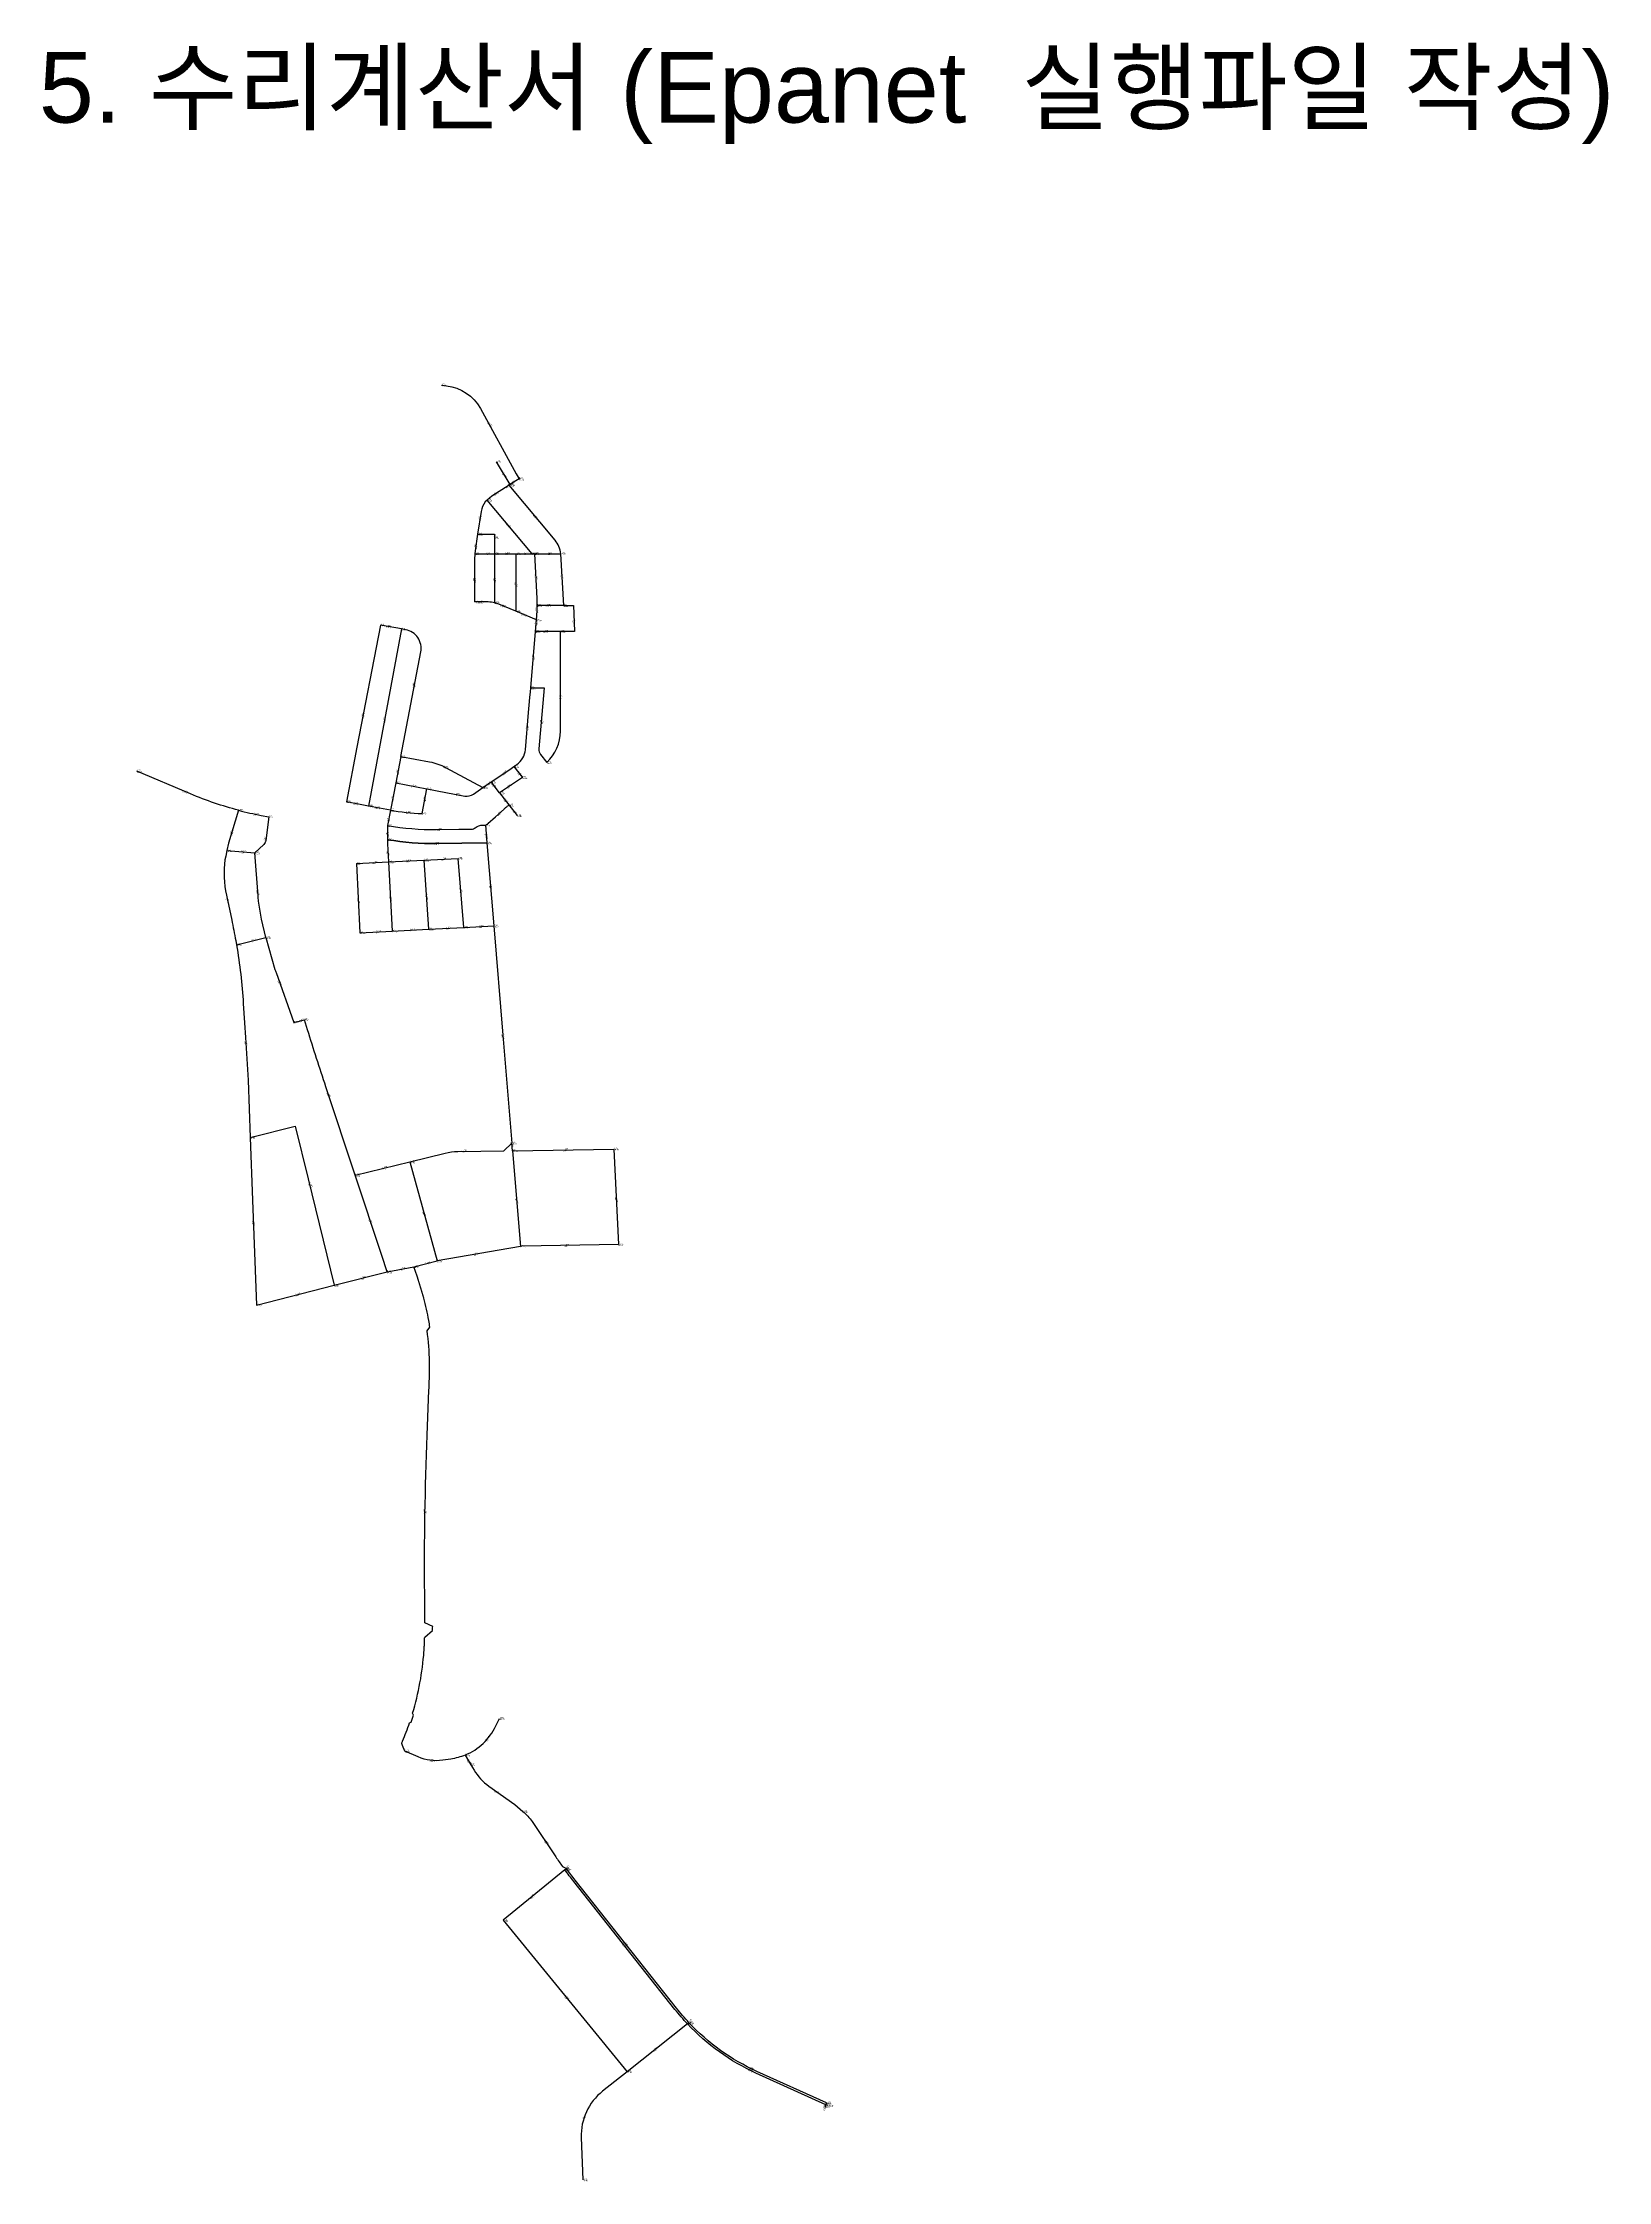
# Model space of a CAD drawing. Header units: millimetres. Extents: x 227572 to 269266, y 328772 to 443556.
# Drawn here: x 237520 to 240321, y 429791 to 433618 of the extents above; entities that cross this region are included whole.
import ezdxf
from ezdxf.enums import TextEntityAlignment as Align

# ---------------------------------------------------------------- set-up
doc = ezdxf.new("R2010")
doc.units = ezdxf.units.MM
for name, color, linetype in [('L_diameter', 3, 'Continuous'), ('L_FH', 5, 'Continuous'), ('L_Junction', 1, 'Continuous'), ('L_pipeline', 4, 'Continuous'), ('L_Pipes', 2, 'Continuous')]:
    doc.layers.add(name, color=color, linetype=linetype)
doc.styles.get("Standard").update_dxf_attribs({"font": 'arial.ttf'})

msp = doc.modelspace()

# ---------------------------------------------------------------- linework, layer by layer
at = {"layer": 'L_pipeline', "color": 5}
for points in [[(238233.3, 433005.4), (238242.5, 433004.2, -0.237885), (238303, 432963.5), (238367, 432846.8), (238372.1, 432837.7)], [(238447.1, 432703.6, 0.139653), (238436.5, 432727.6), (238354.2, 432826.3)], [(238315.3, 432799.5), (238311.6, 432796.3, 0.124598), (238304.3, 432779.1), (238298, 432738.5)], [(238328.4, 432615.8, 0.059334), (238316.9, 432617.2), (238292.4, 432617.2)], [(238366.4, 432600.6), (238335.8, 432613.4, 0.040064), (238328.4, 432615.8, 0.040064)], [(238160.4, 432340.7), (238196.3, 432527.8, 0.41593), (238169.1, 432567.6), (238161.7, 432569)], [(238421.7, 432330, 0.207236), (238446.1, 432386.1), (238446.5, 432564.4)], [(238362.8, 432322.7), (238368, 432326.2, 0.112921), (238378.8, 432338.1, 0.108076), (238383.4, 432352.8), (238389.1, 432419.2), (238390.2, 432432.3), (238391.4, 432446.1), (238392.3, 432456.2), (238392.9, 432463.5)], [(238392.9, 432463.5), (238417, 432463.5), (238407.6, 432354.2, 0.188596), (238410.5, 432344.5), (238421.7, 432330)], [(238160.4, 432340.7), (238212.1, 432331.1, -0.077778), (238240.7, 432321), (238307.3, 432285.2)], [(237870.4, 432244.4, -0.037028), (237784.5, 432273.6), (237688.2, 432314.5)], [(238207.1, 432283), (238274.9, 432270, 0.197835), (238290.6, 432273.2), (238307.3, 432285.2)], [(238311.9, 432218, 0.11736), (238316.5, 432220.5), (238330.2, 432232.9), (238345.2, 432246.6), (238346.2, 432247.5, -0.009634), (238350, 432250.8, -0.010011), (238354, 432254.1)], [(237870.4, 432244.4, 0.016277), (237910.8, 432235.4), (237924.3, 432232.9)], [(237924.3, 432232.9), (237918.8, 432190.1, -0.157696), (237915.6, 432183.4), (237899.2, 432168.4)], [(238136.7, 432217.2, 0.046475), (238224.5, 432210), (238264.6, 432210.5), (238286.6, 432210.7), (238286.6, 432210.7, 0.17046), (238293.8, 432213.3, -0.197203), (238307.7, 432217.6, 0.090951), (238311.9, 432218, 0.090951)], [(238141.9, 432244.6, 0.031031), (238198.5, 432238.4)], [(237849.4, 432172.2), (237847.2, 432162.3), (237845.9, 432156, 0.08668), (237848.4, 432092.6), (237858, 432047.9, -0.009284), (237865.2, 432011.3), (237866.5, 432003.9)], [(238314.5, 432186), (238224.8, 432185), (238314.5, 432186), (238224.8, 432185), (238314.5, 432186), (238224.8, 432185, -0.044153), (238136.9, 432191.8), (238136.9, 432191.8, 0.044153), (238224.8, 432185), (238224.8, 432185, -0.044153), (238136.9, 432191.8), (238136.9, 432191.8, 0.044153), (238224.8, 432185), (238224.8, 432185, -0.044153), (238136.9, 432191.8)], [(237919.1, 432016.8), (237911.4, 432049.7), (237906.1, 432081.8, -0.025852), (237905.1, 432091.1), (237899.2, 432168.4)], [(237919.1, 432016.8), (237935.4, 431959.8, 0.015843), (237937.3, 431954.1), (237968.9, 431864.9)], [(237866.5, 432003.9, -0.027015), (237878.7, 431898.5), (237880.9, 431864.2), (237882.5, 431837.6), (237887.3, 431761.5), (237891.1, 431659.1)], [(238078.8, 431591.4), (238026.5, 431749.5, -0.004099), (237993.7, 431851.4), (237988, 431869.6)], [(238176.9, 431615.4), (238239.9, 431630.9, -0.056262), (238262.3, 431633.8), (238344.6, 431635.1), (238359.1, 431649)], [(238167.8, 430560.6), (238163.7, 430570.8), (238162.1, 430574.7), (238162.2, 430574.9), (238162.6, 430575.9), (238163, 430576.8), (238163.4, 430577.7), (238163.7, 430578.7, 0.017038), (238176.1, 430611.2), (238179.3, 430612.8), (238183.4, 430625.2), (238181.6, 430628.4, 0.055308), (238202, 430739.2), (238202.1, 430740.2), (238202.2, 430741.3), (238202.2, 430742.3), (238202.3, 430743.3), (238202.4, 430744.3), (238202.4, 430745.3), (238202.5, 430746.4), (238202.5, 430747.4), (238202.6, 430748.4), (238202.7, 430749.4), (238202.7, 430750.4), (238202.8, 430751.4), (238202.8, 430752.5), (238202.9, 430753.5), (238202.9, 430754.5), (238203, 430755.5), (238203, 430756.5), (238203, 430757.5), (238203.1, 430758.6), (238203.1, 430759.6), (238203.1, 430760.6), (238203.2, 430761.6), (238203.2, 430762.6), (238203.2, 430763.6), (238203.3, 430764.7), (238203.3, 430764.9), (238217.1, 430776.6), (238217.5, 430781.6), (238217.6, 430783.7), (238203.7, 430790.3), (238203.7, 430790.9), (238203.7, 430791.9), (238203.7, 430793), (238203.7, 430794), (238203.7, 430795), (238203.7, 430796), (238203.7, 430797), (238203.7, 430798), (238203.7, 430799), (238203.7, 430800), (238203.7, 430801), (238203.6, 430802), (238203.6, 430803), (238203.6, 430804), (238203.6, 430805), (238203.6, 430806), (238203.6, 430807), (238203.6, 430808), (238203.6, 430809), (238203.6, 430810), (238203.6, 430811), (238203.6, 430812), (238203.6, 430813), (238203.6, 430814), (238203.6, 430815.1), (238203.6, 430816.1), (238203.5, 430817.1), (238203.5, 430818.1), (238203.5, 430819.1), (238203.5, 430820.1), (238203.3, 430842.4, -0.011854), (238207.7, 431126.3), (238210.9, 431206.8), (238210.9, 431207.8), (238210.9, 431208.8), (238211, 431209.8), (238211, 431210.8), (238211.1, 431211.8), (238211.1, 431212.8), (238211.1, 431213.8), (238211.2, 431214.8), (238211.2, 431215.8), (238211.3, 431216.8), (238211.3, 431217.8), (238211.3, 431218.8), (238211.4, 431219.8), (238211.4, 431220.8), (238211.4, 431221.8), (238211.5, 431222.8), (238211.5, 431223.8), (238211.5, 431224.8), (238211.6, 431225.8), (238211.6, 431226.8), (238211.6, 431227.9), (238211.7, 431228.9), (238211.7, 431229.9), (238211.7, 431230.9), (238211.7, 431231.9), (238211.8, 431232.9), (238211.8, 431233.9), (238211.8, 431234.9), (238211.8, 431235.9), (238211.9, 431237), (238211.9, 431238), (238211.9, 431239), (238211.9, 431240), (238211.9, 431241), (238211.9, 431242), (238211.9, 431243.1), (238212, 431244.1), (238212, 431245.1), (238212, 431246.1), (238212, 431247.1), (238212, 431248.1), (238212, 431249.2), (238212, 431250.2), (238212, 431251.2), (238212, 431252.2), (238212, 431253.3), (238211.9, 431254.3), (238211.9, 431255.3), (238211.9, 431256.3), (238211.9, 431257.3, 0.030322), (238207.6, 431313), (238212.5, 431319.5, 0.006459), (238210.6, 431331.4, 0.02207), (238201.6, 431371.6), (238201.5, 431372), (238201.2, 431373), (238201, 431374), (238200.7, 431375), (238200.4, 431376), (238200.1, 431377), (238199.8, 431377.9), (238199.6, 431378.9), (238199.3, 431379.9), (238199, 431380.9), (238198.7, 431381.9), (238198.4, 431382.9), (238198.1, 431383.9), (238197.8, 431384.9), (238197.5, 431385.8), (238197.2, 431386.8), (238196.9, 431387.8), (238196.6, 431388.8), (238196.3, 431389.8), (238196, 431390.7), (238195.7, 431391.7), (238195.4, 431392.7), (238195.1, 431393.7), (238194.8, 431394.6), (238194.5, 431395.6), (238194.2, 431396.6), (238193.9, 431397.6), (238193.6, 431398.5), (238193.3, 431399.5), (238193, 431400.5), (238192.7, 431401.4), (238192.4, 431402.4), (238192.1, 431403.4), (238191.7, 431404.3), (238191.4, 431405.3), (238191.1, 431406.2), (238190.8, 431407.2), (238189.6, 431410.8), (238184, 431427.7)], [(238275.6, 430553.7, 0.184012), (238330.6, 430605.8), (238337.1, 430619.2)], [(238275.6, 430553.7, -0.06285), (238249.9, 430546.6), (238235.5, 430544.5, -0.138555), (238191.5, 430550.3), (238167.8, 430560.6)], [(238285.8, 430536.5), (238291.6, 430526.9, 0.104382), (238318.2, 430498), (238364.8, 430465), (238364.8, 430465), (238379, 430452.8)], [(238379, 430452.8, -0.071818), (238395.3, 430434.8), (238437.8, 430371.6, 0.00116), (238449.8, 430354.3), (238456.8, 430350.6)], [(238673.7, 430072.6, -0.022331), (238651.1, 430098.6), (238470.1, 430327.4, -0.009399), (238454, 430348.5, -0.009399)], [(238676.1, 430074.8, -0.016205), (238653.9, 430100.8), (238472.8, 430329.6, -0.009399), (238456.8, 430350.6, -0.009399)], [(238921, 429927.9), (238796, 429984.6, -0.09965), (238673.7, 430072.6, -0.098448)], [(238922.4, 429931.1), (238797.5, 429987.7, -0.09846), (238676.1, 430074.8, -0.098448)], [(238565.7, 429987.1), (238521.7, 429952.2, 0.239337), (238483.4, 429869.2), (238486.3, 429793.6)]]:
    msp.add_lwpolyline(points, format="xyb", dxfattribs=at)
for points in [[(238331.3, 432868.2), (238355.8, 432827.3)], [(238354.2, 432826.3), (238323.5, 432806.7), (238315.3, 432799.5)], [(238355.8, 432827.3), (238354.2, 432826.3)], [(238372.1, 432837.7), (238355.8, 432827.3)], [(238395.3, 432703.6), (238315.3, 432799.5)], [(238298, 432738.5), (238293.4, 432708.5), (238293.1, 432703.6)], [(238298, 432738.5), (238328.4, 432738.5), (238328.4, 432703.6)], [(238293.1, 432703.6), (238292.4, 432693), (238292.4, 432617.2)], [(238293.1, 432703.6), (238328.4, 432703.6)], [(238328.4, 432703.6), (238366.4, 432703.6)], [(238328.4, 432703.6), (238328.4, 432615.8)], [(238366.4, 432703.6), (238366.4, 432600.6)], [(238366.4, 432703.6), (238395.3, 432703.6)], [(238395.3, 432703.6), (238400.2, 432703.6)], [(238400.2, 432703.6), (238447.1, 432703.6)], [(238404.4, 432611), (238404.4, 432623.3), (238400.2, 432703.6)], [(238452, 432611), (238447.1, 432703.6)], [(238403.3, 432585.1), (238366.4, 432600.6)], [(238403.3, 432585.1), (238404.4, 432601.3), (238404.4, 432611)], [(238452, 432611), (238404.4, 432611)], [(238452, 432611), (238469.5, 432611), (238470, 432596.1), (238471.1, 432564.4), (238446.5, 432564.4)], [(238124.1, 432576), (238082.1, 432357.2), (238063.4, 432259.7)], [(238161.7, 432569), (238103, 432252.1)], [(238161.7, 432569), (238124.1, 432576)], [(238392.9, 432463.5), (238401.5, 432564.4)], [(238401.5, 432564.4), (238403.3, 432585.1)], [(238446.5, 432564.4), (238401.5, 432564.4)], [(238160.4, 432340.7), (238151.4, 432293.7)], [(238151.4, 432293.7), (238141.9, 432244.6)], [(238151.4, 432293.7), (238207.1, 432283)], [(238307.3, 432285.2), (238322.1, 432295.2)], [(238322.1, 432295.2), (238330.4, 432300.8), (238357.9, 432319.2), (238362.8, 432322.7)], [(238337.2, 432275.7), (238322.1, 432295.2)], [(238378, 432303.1), (238337.2, 432275.7)], [(238362.8, 432322.7), (238378, 432303.1)], [(238103, 432252.1), (238063.4, 432259.7)], [(238141.9, 432244.6), (238103, 432252.1)], [(238198.5, 432238.4), (238207.1, 432283)], [(238337.2, 432275.7), (238354, 432254.1)], [(238354, 432254.1), (238368.9, 432234.9)], [(237870.4, 432244.4), (237852.4, 432185.8), (237849.4, 432172.2)], [(238141.9, 432244.6), (238136.7, 432217.2)], [(238136.7, 432217.2), (238136.9, 432191.8)], [(238311.9, 432218), (238314.5, 432186)], [(237849.4, 432172.2), (237899.2, 432168.4)], [(238136.9, 432191.8), (238137, 432184.7), (238138.6, 432152)], [(238314.5, 432186), (238326.9, 432037.6)], [(238081.2, 432149.1), (238138.6, 432152)], [(238081.2, 432149.1), (238087.5, 432025.4)], [(238138.6, 432152), (238202, 432155.2)], [(238138.6, 432152), (238144.9, 432028.4)], [(238202, 432155.2), (238263.4, 432158.3)], [(238202, 432155.2), (238210.3, 432031.7)], [(238273.6, 432034.9), (238263.4, 432158.3)], [(237866.5, 432003.9), (237919.1, 432016.8)], [(238087.5, 432025.4), (238144.9, 432028.4)], [(238144.9, 432028.4), (238210.3, 432031.7)], [(238210.3, 432031.7), (238273.6, 432034.9)], [(238273.6, 432034.9), (238326.9, 432037.6)], [(238326.9, 432037.6), (238343.1, 431841.9), (238359.1, 431649)], [(237968.9, 431864.9), (237988, 431869.6)], [(237891.1, 431659.1), (237971.6, 431679.3), (237994.7, 431585.1), (238041.5, 431394.4)], [(237891.1, 431659.1), (237895.2, 431546.8), (237902.2, 431359.1)], [(238360.3, 431635.2), (238359.1, 431649)], [(238360.3, 431635.2), (238541.7, 431638.2)], [(238360.3, 431635.2), (238374.5, 431464.1)], [(238541.7, 431638.2), (238550.3, 431467.1)], [(238078.8, 431591.4), (238176.9, 431615.4)], [(238176.9, 431615.4), (238225.5, 431438)], [(238136, 431418.4), (238126.4, 431447.6), (238078.8, 431591.4)], [(238374.5, 431464.1), (238225.5, 431438)], [(238550.3, 431467.1), (238377.2, 431464.4), (238374.5, 431464.1)], [(238041.5, 431394.4), (238136, 431418.4)], [(238136, 431418.4), (238184, 431427.7)], [(238184, 431427.7), (238225.5, 431438)], [(237902.2, 431359.1), (238041.5, 431394.4)], [(238275.6, 430553.7), (238285.8, 430536.5)], [(238454, 430348.5), (238343.7, 430258.1)], [(238454, 430348.5), (238456.8, 430350.6)], [(238343.7, 430258.1), (238565.7, 429987.1)], [(238673.7, 430072.6), (238565.7, 429987.1)], [(238673.7, 430072.6), (238676.1, 430074.8)], [(238921, 429927.9), (238921, 429927.9), (238919.5, 429924.7)], [(238922.4, 429931.1), (238921, 429927.9)]]:
    msp.add_lwpolyline(points, dxfattribs=at)

# ---------------------------------------------------------------- texts
at = {"layer": 'L_diameter'}
for s, rotation, p in [('80', 309.616, (238317.1, 432937.8)), ('80', 300.8587, (238343.5, 432847.7)), ('80', 212.5586, (238355, 432826.8)), ('80', 212.5586, (238363.9, 432832.5)), ('100', 214.5167, (238334.3, 432813.6)), ('100', 254.1855, (238303, 432770.6)), ('80', 129.813, (238355.3, 432751.6)), ('80', 127.13, (238403.9, 432766.7)), ('100', 261.9383, (238295.3, 432721)), ('100', 311.0256, (238328.4, 432736.2)), ('100', 360, (238310.7, 432703.6)), ('100', 360, (238347.4, 432703.6)), ('100', 360, (238380.9, 432703.6)), ('80', 360, (238423.7, 432703.6)), ('100', 269.5433, (238292.4, 432660.4)), ('80', 270, (238328.4, 432659.7)), ('80', 270, (238366.4, 432652.1)), ('100', 92.5814, (238402.7, 432657.3)), ('80', 93.0079, (238449.6, 432657.3)), ('100', 177.82, (238310.4, 432617.2)), ('100', 158.1181, (238347.5, 432608.5)), ('100', 157.2405, (238384.9, 432592.8)), ('100', 87.5887, (238404.2, 432598.1)), ('100', 180, (238428.2, 432611)), ('100', 169.4708, (238142.9, 432572.5)), ('100', 85.0965, (238402.4, 432574.7)), ('100', 180.0175, (238424, 432564.4)), ('100', 263.346, (238470.4, 432584.2)), ('100', 85.0965, (238397.2, 432514)), ('100', 89.6723, (238184.1, 432464.3)), ('100', 83.9458, (238446.3, 432443.8)), ('100', 259.1352, (238093.7, 432417.8)), ('100', 259.507, (238132.3, 432410.5)), ('80', 282.1712, (238412.1, 432406.6)), ('100', 77.9539, (238386.5, 432389.2)), ('100', 259.1344, (238155.9, 432317.2)), ('80', 349.1543, (238179.2, 432288.4)), ('100', 339.3157, (238237.4, 432322.7)), ('100', 33.9167, (238314.7, 432290.2)), ('150', 127.8178, (238329.6, 432285.4)), ('100', 34.0071, (238342.5, 432308.9)), ('100', 213.9167, (238357.6, 432289.4)), ('100', 307.8178, (238370.4, 432312.9)), ('80', 158.9537, (237778.1, 432276.3)), ('100', 169.1543, (238083.2, 432255.9)), ('100', 169.1543, (238122.5, 432248.3)), ('100', 259.1352, (238146.7, 432269.2)), ('80', 79.1352, (238202.8, 432260.7)), ('80', 1.252, (238259.1, 432273)), ('150', 307.8178, (238345.6, 432264.9)), ('150', 253.7709, (237859.4, 432208.4)), ('150', 347.9488, (237897.2, 432238.1)), ('150', 259.1352, (238139.3, 432230.9)), ('80', 353.769, (238170.1, 432240.7)), ('200', 0.2598, (238224.9, 432210)), ('200', 40.6003, (238333.1, 432235.6)), ('80', 307.8178, (238361.4, 432244.5)), ('100', 355.6355, (237874.3, 432170.3)), ('150', 248.7188, (237919.6, 432196.7)), ('100', 270.5213, (238136.8, 432204.5)), ('100', 272.4849, (238137.6, 432171.9)), ('200', 178.1478, (238228.5, 432185)), ('200', 274.7488, (238313.2, 432202)), ('80', 2.9081, (238109.9, 432150.5)), ('80', 2.9081, (238170.3, 432153.6)), ('80', 2.9081, (238232.7, 432156.8)), ('150', 97.495, (237905, 432092)), ('80', 273.8287, (238206.1, 432093.4)), ('80', 94.7488, (238268.5, 432096.6)), ('200', 274.7488, (238320.7, 432111.8)), ('150', 275.7781, (237849.5, 432087.6)), ('80', 272.9081, (238084.4, 432087.3)), ('80', 272.9081, (238141.8, 432090.2)), ('80', 2.9081, (238116.2, 432026.9)), ('80', 2.9081, (238177.6, 432030)), ('80', 2.9081, (238242, 432033.3)), ('100', 2.8822, (238300.3, 432036.2)), ('100', 13.8274, (237892.8, 432010.4)), ('150', 288.1473, (237942.2, 431940.3)), ('150', 13.7861, (237978.5, 431867.2)), ('200', 274.0869, (237882.9, 431831.8)), ('200', 274.7488, (238343, 431843.3)), ('150', 108.0683, (238032.8, 431730.3)), ('200', 10.4395, (238269.8, 431633.9)), ('100', 94.7488, (238359.7, 431642.1)), ('100', 0.9425, (238451, 431636.7)), ('200', 13.7883, (238127.8, 431603.4)), ('150', 299.6013, (237996.6, 431577.1)), ('200', 285.3183, (238201.2, 431526.7)), ('100', 274.7488, (238367.4, 431549.6)), ('100', 272.9081, (238546, 431552.7)), ('200', 272.1124, (237896.6, 431509.1)), ('150', 108.3087, (238107.4, 431504.9)), ('150', 189.9287, (238300, 431451)), ('100', 181.0015, (238462.4, 431465.8)), ('200', 14.2282, (238088.8, 431406.4)), ('300', 10.9701, (238160, 431423)), ('300', 13.9615, (238204.8, 431432.8)), ('200', 14.2282, (237971.8, 431376.7)), ('300', 88.9242, (238203.9, 430984.9)), ('80', 46.8211, (238313.1, 430579.9)), ('300', 176.3313, (238220.8, 430543.7)), ('400', 300.8185, (238280.7, 430545.1)), ('400', 318.059, (238328.5, 430490.8)), ('400', 307.2749, (238417.9, 430401.3)), ('150', 36.2046, (238455.4, 430349.6)), ('100', 219.3268, (238398.8, 430303.3)), ('150', 128.5278, (238563.1, 430209.9)), ('400', 128.4913, (238565.8, 430212.1)), ('100', 309.3268, (238454.7, 430122.6)), ('150', 43.1031, (238674.9, 430073.7)), ('100', 218.3587, (238619.7, 430029.8)), ('150', 149.662, (238789.5, 429987.6)), ('400', 149.7292, (238791.5, 429990.5)), ('400', 245.5906, (238920.2, 429926.3)), ('400', 245.5906, (238921.7, 429929.5)), ('80', 247.6928, (238489, 429906.3))]:
    msp.add_text(s, height=2.5, rotation=rotation, dxfattribs=at).set_placement(p, align=Align.TOP_LEFT)
msp.add_text('100', height=2.5, dxfattribs=at).set_placement((238397.8, 432703.6), align=Align.TOP_LEFT)
at = {"layer": 'L_FH', "color": 1}
msp.add_text('5. 수리계산서 (Epanet  실행파일 작성)', height=126.603, dxfattribs=at).set_placement((237512.9, 433475.1))
at = {"layer": 'L_FH'}
for s, p in [('38.76', (238233.3, 433005.4)), ('41.45', (238331.3, 432868.2)), ('40.18', (238354.2, 432826.3)), ('40.18', (238355.8, 432827.3)), ('39.71', (238372.1, 432837.7)), ('43.13', (238315.3, 432799.5)), ('46.94', (238298, 432738.5)), ('49.52', (238293.1, 432703.6)), ('47.82', (238328.4, 432703.6)), ('45.43', (238366.4, 432703.6)), ('43.60', (238395.3, 432703.6)), ('43.60', (238400.2, 432703.6)), ('41.63', (238447.1, 432703.6)), ('51.35', (238292.4, 432617.2)), ('48.63', (238328.4, 432615.8)), ('45.20', (238366.4, 432600.6)), ('42.99', (238404.4, 432611)), ('41.49', (238452, 432611)), ('51.51', (238124.1, 432576)), ('53.50', (238161.7, 432569)), ('42.82', (238401.5, 432564.4)), ('42.89', (238403.3, 432585.1)), ('41.63', (238446.5, 432564.4)), ('45.79', (238392.9, 432463.5)), ('48.16', (238160.4, 432340.7)), ('52.65', (238421.7, 432330)), ('42.67', (237688.2, 432314.5)), ('49.10', (238151.4, 432293.7)), ('50.68', (238307.3, 432285.2)), ('51.63', (238322.1, 432295.2)), ('53.42', (238362.8, 432322.7)), ('52.84', (238378, 432303.1)), ('44.98', (238063.4, 432259.7)), ('47.09', (238103, 432252.1)), ('51.03', (238207.1, 432283)), ('52.29', (238337.2, 432275.7)), ('53.31', (238354, 432254.1)), ('43.57', (237870.4, 432244.4)), ('44.24', (237924.3, 432232.9)), ('49.45', (238136.7, 432217.2)), ('49.99', (238141.9, 432244.6)), ('52.32', (238198.5, 432238.4)), ('52.11', (238311.9, 432218)), ('53.80', (238368.9, 432234.9)), ('45.75', (237849.4, 432172.2)), ('48.98', (238136.9, 432191.8)), ('52.26', (238314.5, 432186)), ('46.33', (237899.2, 432168.4)), ('45.84', (238081.2, 432149.1)), ('47.88', (238138.6, 432152)), ('50.64', (238202, 432155.2)), ('52.89', (238263.4, 432158.3)), ('49.89', (237919.1, 432016.8)), ('50.79', (238087.5, 432025.4)), ('52.83', (238144.9, 432028.4)), ('55.05', (238210.3, 432031.7)), ('57.56', (238273.6, 432034.9)), ('58.57', (238326.9, 432037.6)), ('50.76', (237866.5, 432003.9)), ('53.17', (237968.9, 431864.9)), ('53.47', (237988, 431869.6)), ('62.55', (237891.1, 431659.1)), ('61.63', (238359.1, 431649)), ('62.60', (238360.3, 431635.2)), ('59.76', (238541.7, 431638.2)), ('60.83', (238176.9, 431615.4)), ('60.01', (238078.8, 431591.4)), ('71.85', (238374.5, 431464.1)), ('69.80', (238550.3, 431467.1)), ('64.20', (238136, 431418.4)), ('64.26', (238184, 431427.7)), ('65.65', (238225.5, 431438)), ('64.53', (238041.5, 431394.4)), ('65.00', (237902.2, 431359.1)), ('48.75', (238337.1, 430619.2)), ('48.48', (238167.8, 430560.6)), ('49.00', (238275.6, 430553.7)), ('49.04', (238285.8, 430536.5)), ('52.50', (238379, 430452.8)), ('60.88', (238454, 430348.5)), ('60.88', (238456.8, 430350.6)), ('69.11', (238343.7, 430258.1)), ('82.44', (238673.7, 430072.6)), ('82.44', (238676.1, 430074.8)), ('77.60', (238565.7, 429987.1)), ('88.00', (238919.5, 429924.7)), ('88.00', (238921, 429927.9)), ('88.00', (238922.4, 429931.1)), ('75.96', (238486.3, 429793.6))]:
    msp.add_text(s, height=2.5, dxfattribs=at).set_placement(p, align=Align.TOP_LEFT)
at = {"layer": 'L_Junction'}
for s, p in [('J-66', (238233.3, 433005.4)), ('J-06', (238331.3, 432868.2)), ('J-74', (238354.2, 432826.3)), ('J-72', (238355.8, 432827.3)), ('J-65', (238372.1, 432837.7)), ('J-73', (238315.3, 432799.5)), ('J-63', (238293.1, 432703.6)), ('J-64', (238298, 432738.5)), ('J-56', (238328.4, 432703.6)), ('J-86', (238366.4, 432703.6)), ('J-88', (238395.3, 432703.6)), ('J-87', (238400.2, 432703.6)), ('J-20', (238447.1, 432703.6)), ('J-25', (238292.4, 432617.2)), ('J-24', (238328.4, 432615.8)), ('J-23', (238366.4, 432600.6)), ('J-05', (238404.4, 432611)), ('J-71', (238452, 432611)), ('J-14', (238124.1, 432576)), ('J-15', (238161.7, 432569)), ('J-28', (238401.5, 432564.4)), ('J-27', (238403.3, 432585.1)), ('J-70', (238446.5, 432564.4)), ('J-76', (238392.9, 432463.5)), ('J-13', (238160.4, 432340.7)), ('J-77', (238362.8, 432322.7)), ('J-19', (238421.7, 432330)), ('J-35', (237688.2, 432314.5)), ('J-10', (238151.4, 432293.7)), ('J-17', (238207.1, 432283)), ('J-26', (238307.3, 432285.2)), ('J-75', (238322.1, 432295.2)), ('J-79', (238378, 432303.1)), ('J-69', (237870.4, 432244.4)), ('J-08', (238063.4, 432259.7)), ('J-09', (238103, 432252.1)), ('J-16', (238141.9, 432244.6)), ('J-78', (238337.2, 432275.7)), ('J-48', (238354, 432254.1)), ('J-68', (237924.3, 432232.9)), ('J-50', (238136.7, 432217.2)), ('J-18', (238198.5, 432238.4)), ('J-53', (238311.9, 432218)), ('J-31', (238368.9, 432234.9)), ('J-34', (237849.4, 432172.2)), ('J-67', (237899.2, 432168.4)), ('J-52', (238136.9, 432191.8)), ('J-55', (238314.5, 432186)), ('J-22', (238081.2, 432149.1)), ('J-51', (238138.6, 432152)), ('J-12', (238202, 432155.2)), ('J-04', (238263.4, 432158.3)), ('J-30', (237919.1, 432016.8)), ('J-21', (238087.5, 432025.4)), ('J-07', (238144.9, 432028.4)), ('J-11', (238210.3, 432031.7)), ('J-38', (238273.6, 432034.9)), ('J-54', (238326.9, 432037.6)), ('J-32', (237866.5, 432003.9)), ('J-29', (237968.9, 431864.9)), ('J-58', (237988, 431869.6)), ('J-37', (237891.1, 431659.1)), ('J-47', (238359.1, 431649)), ('J-46', (238360.3, 431635.2)), ('J-39', (238541.7, 431638.2)), ('J-42', (238176.9, 431615.4)), ('J-59', (238078.8, 431591.4)), ('J-45', (238374.5, 431464.1)), ('J-40', (238550.3, 431467.1)), ('J-57', (238136, 431418.4)), ('J-60', (238184, 431427.7)), ('J-41', (238225.5, 431438)), ('J-36', (238041.5, 431394.4)), ('J-33', (237902.2, 431359.1)), ('J-49', (238337.1, 430619.2)), ('J-61', (238167.8, 430560.6)), ('J-62', (238275.6, 430553.7)), ('J-44', (238285.8, 430536.5)), ('J-43', (238379, 430452.8)), ('J-81', (238454, 430348.5)), ('J-80', (238456.8, 430350.6)), ('J-03', (238343.7, 430258.1)), ('J-84', (238673.7, 430072.6)), ('J-82', (238676.1, 430074.8)), ('J-02', (238565.7, 429987.1)), ('Reservoir', (238919.5, 429924.7)), ('J-85', (238921, 429927.9)), ('J-83', (238922.4, 429931.1)), ('J-01', (238486.3, 429793.6))]:
    msp.add_text(s, height=2.5, dxfattribs=at).set_placement(p)
at = {"layer": 'L_Pipes'}
for s, rotation, p in [('L-101', 309.616, (238317.1, 432937.8)), ('L-032', 300.8587, (238343.5, 432847.7)), ('L-105', 212.5586, (238355, 432826.8)), ('L-055', 212.5586, (238363.9, 432832.5)), ('L-106', 214.5167, (238334.3, 432813.6)), ('L-099', 254.1855, (238303, 432770.6)), ('L-029', 129.813, (238355.3, 432751.6)), ('L-049', 127.13, (238403.9, 432766.7)), ('L-100', 261.9383, (238295.3, 432721)), ('L-023', 360, (238310.7, 432703.6)), ('L-094', 311.0256, (238328.4, 432736.2)), ('L-024', 360, (238347.4, 432703.6)), ('L-117', 360, (238380.9, 432703.6)), ('L-025', 360, (238423.7, 432703.6)), ('L-056', 269.5433, (238292.4, 432660.4)), ('L-030', 270, (238328.4, 432659.7)), ('L-031', 270, (238366.4, 432652.1)), ('L-028', 92.5814, (238402.7, 432657.3)), ('L-050', 93.0079, (238449.6, 432657.3)), ('L-054', 177.82, (238310.4, 432617.2)), ('L-053', 158.1181, (238347.5, 432608.5)), ('L-052', 157.2405, (238384.9, 432592.8)), ('L-027', 87.5887, (238404.2, 432598.1)), ('L-026', 180, (238428.2, 432611)), ('L-044', 169.4708, (238142.9, 432572.5)), ('L-062', 85.0965, (238402.4, 432574.7)), ('L-033', 180.0175, (238424, 432564.4)), ('L-104', 263.346, (238470.4, 432584.2)), ('L-061', 85.0965, (238397.2, 432514)), ('L-043', 89.6723, (238184.1, 432464.3)), ('L-022', 83.9458, (238446.3, 432443.8)), ('L-010', 259.1352, (238093.7, 432417.8)), ('L-035', 259.507, (238132.3, 432410.5)), ('L-047', 282.1712, (238412.1, 432406.6)), ('L-108', 77.9539, (238386.5, 432389.2)), ('L-041', 339.3157, (238237.4, 432322.7)), ('L-007', 259.1344, (238155.9, 432317.2)), ('L-038', 349.1543, (238179.2, 432288.4)), ('L-060', 33.9167, (238314.7, 432290.2)), ('L-082', 127.8178, (238329.6, 432285.4)), ('L-107', 34.0071, (238342.5, 432308.9)), ('L-110', 213.9167, (238357.6, 432289.4)), ('L-109', 307.8178, (238370.4, 432312.9)), ('L-072', 158.9537, (237778.1, 432276.3)), ('L-037', 169.1543, (238083.2, 432255.9)), ('L-036', 169.1543, (238122.5, 432248.3)), ('L-008', 259.1352, (238146.7, 432269.2)), ('L-046', 79.1352, (238202.8, 432260.7)), ('L-039', 1.252, (238259.1, 432273)), ('L-065', 307.8178, (238345.6, 432264.9)), ('L-011', 253.7709, (237859.4, 432208.4)), ('L-103', 347.9488, (237897.2, 432238.1)), ('L-009', 259.1352, (238139.3, 432230.9)), ('L-045', 353.769, (238170.1, 432240.7)), ('L-087', 0.2598, (238224.9, 432210)), ('L-088', 40.6003, (238333.1, 432235.6)), ('L-066', 307.8178, (238361.4, 432244.5)), ('L-070', 355.6355, (237874.3, 432170.3)), ('L-102', 248.7188, (237919.6, 432196.7)), ('L-090', 270.5213, (238136.8, 432204.5)), ('L-091', 272.4849, (238137.6, 432171.9)), ('L-001', 178.1478, (238228.5, 432185)), ('L-092', 274.7488, (238313.2, 432202)), ('L-018', 2.9081, (238109.9, 432150.5)), ('L-019', 2.9081, (238170.3, 432153.6)), ('L-020', 2.9081, (238232.7, 432156.8)), ('L-048', 97.495, (237905, 432092)), ('L-040', 273.8287, (238206.1, 432093.4)), ('L-021', 94.7488, (238268.5, 432096.6)), ('L-093', 274.7488, (238320.7, 432111.8)), ('L-012', 275.7781, (237849.5, 432087.6)), ('L-051', 272.9081, (238084.4, 432087.3)), ('L-034', 272.9081, (238141.8, 432090.2)), ('L-015', 2.9081, (238116.2, 432026.9)), ('L-016', 2.9081, (238177.6, 432030)), ('L-017', 2.9081, (238242, 432033.3)), ('L-076', 2.8822, (238300.3, 432036.2)), ('L-013', 13.8274, (237892.8, 432010.4)), ('L-064', 288.1473, (237942.2, 431940.3)), ('L-063', 13.7861, (237978.5, 431867.2)), ('L-067', 274.0869, (237882.9, 431831.8)), ('L-086', 274.7488, (238343, 431843.3)), ('L-096', 108.0683, (238032.8, 431730.3)), ('L-080', 10.4395, (238269.8, 431633.9)), ('L-081', 94.7488, (238359.7, 431642.1)), ('L-077', 0.9425, (238451, 431636.7)), ('L-069', 13.7883, (238127.8, 431603.4)), ('L-073', 299.6013, (237996.6, 431577.1)), ('L-071', 285.3183, (238201.2, 431526.7)), ('L-085', 274.7488, (238367.4, 431549.6)), ('L-014', 272.9081, (238546, 431552.7)), ('L-068', 272.1124, (237896.6, 431509.1)), ('L-095', 108.3087, (238107.4, 431504.9)), ('L-079', 189.9287, (238300, 431451)), ('L-078', 181.0015, (238462.4, 431465.8)), ('L-058', 14.2282, (238088.8, 431406.4)), ('L-059', 10.9701, (238160, 431423)), ('L-042', 13.9615, (238204.8, 431432.8)), ('L-057', 14.2282, (237971.8, 431376.7)), ('L-097', 88.9242, (238203.9, 430984.9)), ('L-089', 46.8211, (238313.1, 430579.9)), ('L-098', 176.3313, (238220.8, 430543.7)), ('L-083', 300.8185, (238280.7, 430545.1)), ('L-084', 318.059, (238328.5, 430490.8)), ('L-002', 307.2749, (238417.9, 430401.3)), ('L-074', 36.2046, (238455.4, 430349.6)), ('L-005', 219.3268, (238398.8, 430303.3)), ('L-113', 128.4913, (238565.8, 430212.1)), ('L-114', 128.5278, (238563.1, 430209.9)), ('L-006', 309.3268, (238454.7, 430122.6)), ('L-075', 43.1031, (238674.9, 430073.7)), ('L-003', 218.3587, (238619.7, 430029.8)), ('L-116', 149.662, (238789.5, 429987.6)), ('L-115', 149.7292, (238791.5, 429990.5)), ('L-112', 245.5906, (238920.2, 429926.3)), ('L-111', 245.5906, (238921.7, 429929.5)), ('L-004', 247.6928, (238489, 429906.3))]:
    msp.add_text(s, height=2.5, rotation=rotation, dxfattribs=at).set_placement(p)
msp.add_text('L-118', height=2.5, dxfattribs=at).set_placement((238397.8, 432703.6))

doc.saveas('drawing.dxf')
